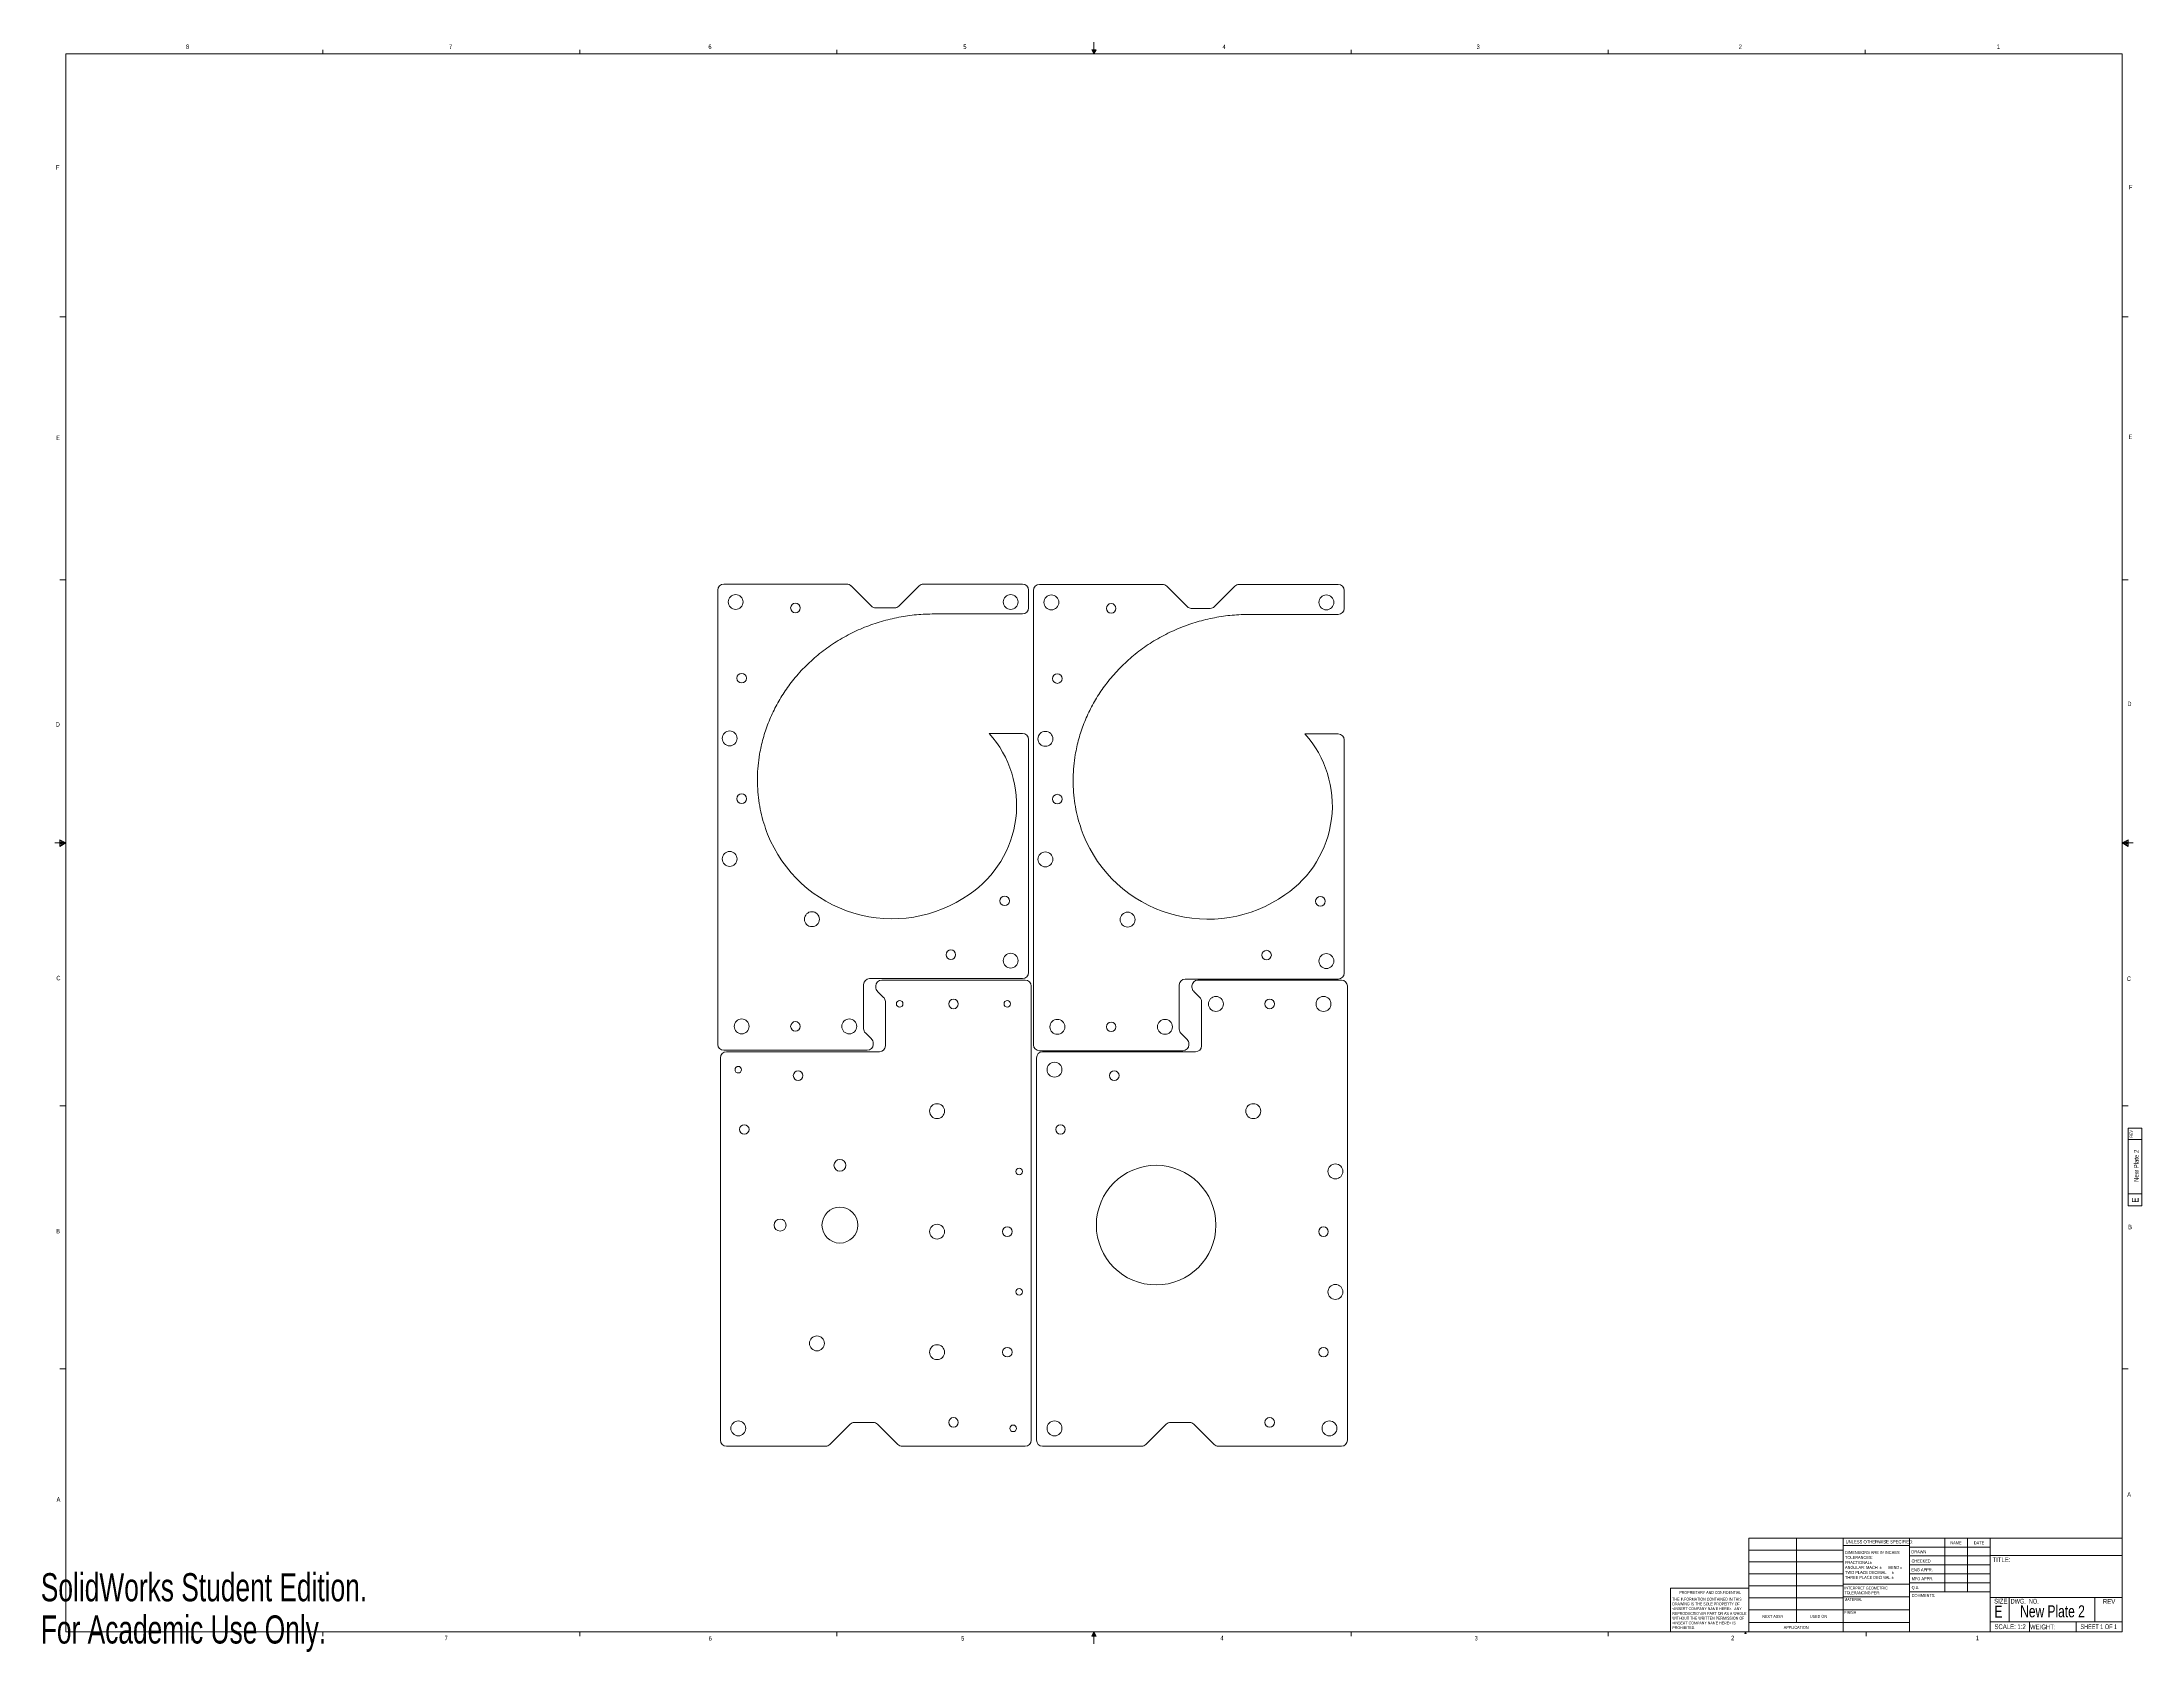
# Model space of a CAD drawing. Header units: inches. Extents: x 0 to 43.9, y 0 to 33.7.
import ezdxf

# ---------------------------------------------------------------- set-up
doc = ezdxf.new("R2010")
doc.units = ezdxf.units.IN
doc.header["$MEASUREMENT"] = 0
doc.styles.add('SLDTEXTSTYLE0', font='TXT', dxfattribs={"width": 0.75})
doc.styles.add('SLDTEXTSTYLE1', font='TXT', dxfattribs={"width": 0.6875})
doc.styles.add('SLDTEXTSTYLE2', font='TXT', dxfattribs={"width": 0.694444})
doc.styles.add('SLDTEXTSTYLE3', font='TXT', dxfattribs={"width": 0.7})

# ---------------------------------------------------------------- blocks, each defined once
blk = doc.blocks.new('SW_NOTE_0')
at = {"color": 0, "linetype": 'Continuous', "lineweight": 0, "char_height": 0.06, "attachment_point": 1, "style": 'SLDTEXTSTYLE0'}
for s, insert in [('INTERPRET GEOMETRIC', (0, 0.077)), ('TOLERANCING PER:', (0, -0.022))]:
    blk.add_mtext(s, dxfattribs=dict(at, insert=insert))
blk = doc.blocks.new('SW_NOTE_1')
at = {"color": 0, "linetype": 'Continuous', "lineweight": 0, "char_height": 0.065, "attachment_point": 1, "style": 'SLDTEXTSTYLE0'}
for s, insert in [('DIMENSIONS ARE IN INCHES', (0, 0.084)), ('ANGULAR: MACH', (0, -0.229)), ('TOLERANCES:', (0, -0.021)), ('TWO PLACE DECIMAL', (0, -0.334)), ('THREE PLACE DECIMAL', (0, -0.438)), ('FRACTIONAL', (0, -0.125)), ('%%p', (0.518, -0.125)), ('%%p', (0.723, -0.229)), ('BEND', (0.907, -0.229)), ('%%p', (0.979, -0.334)), ('%%p', (1.148, -0.229)), ('%%p', (0.974, -0.438))]:
    blk.add_mtext(s, dxfattribs=dict(at, insert=insert))
blk = doc.blocks.new('SW_NOTE_2')
at = {"color": 0, "linetype": 'Continuous', "lineweight": 0, "char_height": 0.06, "attachment_point": 1, "style": 'SLDTEXTSTYLE0'}
for s, insert in [('THE INFORMATION CONTAINED IN THIS', (0, 0.077)), ('WITHOUT THE WRITTEN PERMISSION OF', (0, -0.32)), ('<INSERT COMPANY NAME HERE>.  ANY', (0, -0.121)), ('<INSERT COMPANY NAME HERE> IS', (0, -0.42)), ('DRAWING IS THE SOLE PROPERTY OF', (0, -0.022)), ('REPRODUCTION IN PART OR AS A WHOLE', (0, -0.221)), ('PROHIBITED.', (0, -0.519))]:
    blk.add_mtext(s, dxfattribs=dict(at, insert=insert))

msp = doc.modelspace()

# ---------------------------------------------------------------- linework, layer by layer
at = {"color": 7, "linetype": 'Continuous', "lineweight": 0}
for p, q in [((0.523, 33.411), (43.523, 33.411)), ((0.523, 33.411), (0.523, 0.411)), ((5.898, 33.411), (5.898, 33.495)), ((11.273, 33.411), (11.273, 33.495)), ((16.648, 33.411), (16.648, 33.495)), ((21.981, 33.496), (22.067, 33.496)), ((22.023, 33.411), (21.981, 33.496)), ((22.023, 33.411), (21.989, 33.496)), ((22.023, 33.411), (22.009, 33.496)), ((22.023, 33.411), (22.023, 33.658)), ((22.023, 33.411), (22.036, 33.496)), ((22.023, 33.411), (22.046, 33.496)), ((22.023, 33.411), (22.067, 33.496)), ((27.398, 33.411), (27.398, 33.495)), ((32.773, 33.411), (32.773, 33.495)), ((38.148, 33.411), (38.148, 33.495)), ((43.523, 0.411), (43.523, 33.411)), ((0.523, 27.911), (0.398, 27.911)), ((43.523, 27.911), (43.648, 27.911)), ((0.523, 22.411), (0.398, 22.411)), ((43.523, 22.411), (43.648, 22.411)), ((0.523, 16.911), (0.294, 16.911)), ((0.399, 16.976), (0.399, 16.837)), ((0.523, 16.911), (0.399, 16.976)), ((0.399, 16.958), (0.523, 16.911)), ((0.399, 16.934), (0.523, 16.911)), ((0.399, 16.837), (0.523, 16.911)), ((0.399, 16.865), (0.523, 16.911)), ((0.399, 16.891), (0.523, 16.911)), ((43.523, 16.911), (43.647, 16.976)), ((43.647, 16.958), (43.523, 16.911)), ((43.647, 16.934), (43.523, 16.911)), ((43.647, 16.891), (43.523, 16.911)), ((43.647, 16.865), (43.523, 16.911)), ((43.647, 16.837), (43.523, 16.911)), ((43.523, 16.911), (43.752, 16.911)), ((43.647, 16.976), (43.647, 16.837)), ((0.523, 11.411), (0.398, 11.411)), ((43.523, 11.411), (43.648, 11.411)), ((43.648, 10.943), (43.937, 10.943)), ((43.648, 10.943), (43.648, 9.32)), ((43.937, 10.71), (43.648, 10.71)), ((43.937, 10.943), (43.937, 9.32)), ((43.648, 9.576), (43.937, 9.576)), ((43.648, 9.32), (43.937, 9.32)), ((0.523, 5.911), (0.398, 5.911)), ((43.523, 5.911), (43.648, 5.911)), ((35.714, 2.375), (43.523, 2.375)), ((35.714, 0.411), (35.714, 2.375)), ((36.712, 2.375), (36.712, 0.607)), ((37.691, 0.411), (37.691, 2.375)), ((39.073, 2.221), (37.691, 2.221)), ((39.073, 2.375), (39.073, 0.411)), ((39.817, 2.375), (39.817, 1.25)), ((40.285, 2.375), (40.285, 1.25)), ((40.764, 2.375), (40.764, 0.411)), ((35.714, 2.125), (37.691, 2.125)), ((35.714, 1.875), (37.691, 1.875)), ((39.073, 2.187), (40.764, 2.187)), ((39.073, 2), (40.764, 2)), ((39.073, 1.812), (40.764, 1.812)), ((40.764, 2.008), (43.523, 2.008)), ((34.077, 0.411), (34.077, 1.325)), ((35.714, 1.325), (34.077, 1.325)), ((35.714, 1.625), (37.691, 1.625)), ((35.714, 1.375), (37.691, 1.375)), ((37.691, 1.414), (39.073, 1.414)), ((40.764, 1.625), (39.073, 1.625)), ((40.764, 1.437), (39.073, 1.437)), ((35.714, 1.125), (37.691, 1.125)), ((37.691, 1.144), (39.073, 1.144)), ((40.764, 1.25), (39.073, 1.25)), ((40.764, 1.13), (43.523, 1.13)), ((41.16, 1.13), (41.16, 0.623)), ((42.951, 1.13), (42.951, 0.623)), ((35.714, 0.875), (37.691, 0.875)), ((35.714, 0.607), (39.073, 0.607)), ((37.691, 0.874), (39.073, 0.874)), ((40.764, 0.623), (43.523, 0.623)), ((41.587, 0.623), (41.587, 0.411)), ((42.559, 0.623), (42.559, 0.411)), ((43.523, 0.411), (0.523, 0.411)), ((5.898, 0.411), (5.898, 0.326)), ((11.273, 0.411), (11.273, 0.326)), ((16.648, 0.411), (16.648, 0.326)), ((22.023, 0.411), (21.981, 0.325)), ((21.981, 0.325), (22.067, 0.325)), ((22.023, 0.411), (21.989, 0.325)), ((22.023, 0.411), (22.009, 0.325)), ((22.023, 0.411), (22.023, 0.163)), ((22.023, 0.411), (22.067, 0.325)), ((22.023, 0.411), (22.046, 0.325)), ((22.023, 0.411), (22.036, 0.325)), ((27.398, 0.411), (27.398, 0.326)), ((32.773, 0.411), (32.773, 0.326)), ((35.634, 0.376), (35.648, 0.411)), ((35.66, 0.376), (35.634, 0.376)), ((35.648, 0.411), (35.66, 0.376)), ((38.173, 0.411), (38.173, 0.326))]:
    msp.add_line(p, q, dxfattribs=at)
at = {"color": 7, "linetype": 'Continuous', "lineweight": 15}
for p, q in [((14.155, 22.199), (14.155, 12.699)), ((16.853, 22.324), (14.28, 22.324)), ((16.942, 22.287), (17.368, 21.861)), ((17.942, 21.861), (18.368, 22.287)), ((20.53, 22.324), (18.457, 22.324)), ((20.655, 21.824), (20.655, 22.199)), ((20.757, 22.19), (20.757, 12.69)), ((23.455, 22.315), (20.882, 22.315)), ((23.543, 22.279), (23.97, 21.852)), ((24.543, 21.852), (24.97, 22.279)), ((27.132, 22.315), (25.058, 22.315)), ((27.257, 21.815), (27.257, 22.19)), ((17.457, 21.824), (17.853, 21.824)), ((18.684, 21.699), (20.53, 21.699)), ((24.058, 21.815), (24.455, 21.815)), ((25.286, 21.69), (27.132, 21.69)), ((20.53, 19.199), (19.832, 19.199)), ((20.655, 14.199), (20.655, 19.074)), ((27.132, 19.19), (26.434, 19.19)), ((27.257, 14.19), (27.257, 19.065)), ((17.33, 14.074), (20.53, 14.074)), ((23.932, 14.065), (27.132, 14.065)), ((17.205, 13.949), (17.205, 13.026)), ((17.46, 13.919), (17.46, 13.896)), ((17.624, 13.68), (17.497, 13.807)), ((20.585, 14.044), (17.585, 14.044)), ((20.71, 4.419), (20.71, 13.919)), ((23.807, 13.94), (23.807, 13.017)), ((24.072, 13.919), (24.072, 13.896)), ((24.235, 13.68), (24.108, 13.807)), ((27.197, 14.044), (24.197, 14.044)), ((27.322, 4.419), (27.322, 13.919)), ((17.66, 12.669), (17.66, 13.592)), ((24.272, 12.669), (24.272, 13.592)), ((17.242, 12.937), (17.368, 12.811)), ((23.843, 12.929), (23.97, 12.802)), ((14.21, 12.419), (14.21, 4.419)), ((14.28, 12.574), (17.28, 12.574)), ((17.535, 12.544), (14.335, 12.544)), ((17.405, 12.699), (17.405, 12.722)), ((20.822, 12.419), (20.822, 4.419)), ((20.882, 12.565), (23.882, 12.565)), ((24.147, 12.544), (20.947, 12.544)), ((24.007, 12.69), (24.007, 12.713)), ((16.924, 4.757), (16.497, 4.33)), ((17.409, 4.794), (17.012, 4.794)), ((17.924, 4.33), (17.497, 4.757)), ((23.535, 4.757), (23.108, 4.33)), ((24.02, 4.794), (23.623, 4.794)), ((24.535, 4.33), (24.108, 4.757)), ((14.335, 4.294), (16.409, 4.294)), ((18.012, 4.294), (20.585, 4.294)), ((20.947, 4.294), (23.02, 4.294)), ((24.623, 4.294), (27.197, 4.294))]:
    msp.add_line(p, q, dxfattribs=at)
for centre, radius in [((14.53, 21.949), 0.156), ((20.28, 21.949), 0.156), ((21.132, 21.94), 0.156), ((26.882, 21.94), 0.156), ((15.78, 21.824), 0.1), ((22.382, 21.815), 0.1), ((14.655, 20.356), 0.1), ((21.257, 20.347), 0.1), ((14.405, 19.096), 0.156), ((21.007, 19.087), 0.156), ((14.655, 17.836), 0.1), ((21.257, 17.827), 0.1), ((14.405, 16.576), 0.156), ((21.007, 16.567), 0.156), ((16.124, 15.316), 0.156), ((20.155, 15.699), 0.1), ((22.725, 15.307), 0.156), ((26.757, 15.69), 0.1), ((19.03, 14.574), 0.1), ((20.28, 14.449), 0.156), ((25.632, 14.565), 0.1), ((26.882, 14.44), 0.156), ((19.085, 13.544), 0.1), ((24.572, 13.544), 0.156), ((25.697, 13.544), 0.1), ((26.822, 13.544), 0.156), ((14.655, 13.074), 0.156), ((15.78, 13.074), 0.1), ((16.905, 13.074), 0.156), ((17.96, 13.544), 0.0689), ((20.21, 13.544), 0.0689), ((21.257, 13.065), 0.156), ((23.507, 13.065), 0.156), ((22.382, 13.065), 0.1), ((21.197, 12.169), 0.156), ((14.585, 12.169), 0.0689), ((15.835, 12.044), 0.1), ((22.447, 12.044), 0.1), ((18.742, 11.302), 0.156), ((25.353, 11.302), 0.156), ((14.71, 10.919), 0.1), ((21.322, 10.919), 0.1), ((16.71, 10.169), 0.125), ((20.46, 10.042), 0.0689), ((23.322, 8.919), 1.25), ((27.072, 10.042), 0.156), ((16.71, 8.919), 0.375), ((15.46, 8.919), 0.125), ((18.742, 8.782), 0.156), ((20.21, 8.782), 0.1), ((26.822, 8.782), 0.1), ((20.46, 7.522), 0.0689), ((27.072, 7.522), 0.156), ((16.229, 6.446), 0.156), ((18.742, 6.262), 0.156), ((20.21, 6.262), 0.1), ((26.822, 6.262), 0.1), ((19.085, 4.794), 0.1), ((25.697, 4.794), 0.1), ((14.585, 4.669), 0.156), ((20.335, 4.669), 0.0689), ((21.197, 4.669), 0.156), ((26.947, 4.669), 0.156)]:
    msp.add_circle(centre, radius, dxfattribs=at)
for centre, radius, start, end in [((14.28, 22.199), 0.125, 90, 180), ((16.853, 22.199), 0.125, 45, 90), ((18.457, 22.199), 0.125, 90, 135), ((20.53, 22.199), 0.125, 0, 90), ((20.882, 22.19), 0.125, 90, 180), ((23.455, 22.19), 0.125, 45, 90), ((25.058, 22.19), 0.125, 90, 135), ((27.132, 22.19), 0.125, 0, 90), ((17.457, 21.949), 0.125, 225, 270), ((17.853, 21.949), 0.125, 270, 315), ((20.53, 21.824), 0.125, 270, 0), ((24.058, 21.94), 0.125, 225, 270), ((24.455, 21.94), 0.125, 270, 315), ((27.132, 21.815), 0.125, 270, 0), ((18.155, 17.699), 2.25, 304.034, 41.8103), ((20.53, 19.074), 0.125, 0, 90), ((24.757, 17.69), 2.25, 304.034, 41.8103), ((27.132, 19.065), 0.125, 0, 90), ((17.803, 18.125), 2.801, 201.5669, 305.1322), ((24.404, 18.116), 2.801, 201.5669, 305.1322), ((17.33, 13.949), 0.125, 90, 180), ((20.53, 14.199), 0.125, 270, 0), ((23.932, 13.94), 0.125, 90, 180), ((27.132, 14.19), 0.125, 270, 0), ((17.585, 13.919), 0.125, 90, 180), ((17.585, 13.896), 0.125, 180, 225), ((17.535, 13.592), 0.125, 0, 45), ((20.585, 13.919), 0.125, 0, 90), ((24.197, 13.919), 0.125, 90, 180), ((24.197, 13.896), 0.125, 180, 225), ((24.147, 13.592), 0.125, 0, 45), ((27.197, 13.919), 0.125, 0, 90), ((17.33, 13.026), 0.125, 180, 225), ((17.28, 12.722), 0.125, 0, 45), ((23.932, 13.017), 0.125, 180, 225), ((23.882, 12.713), 0.125, 0, 45), ((14.28, 12.699), 0.125, 180, 270), ((14.335, 12.419), 0.125, 90, 180), ((17.28, 12.699), 0.125, 270, 0), ((17.535, 12.669), 0.125, 270, 0), ((20.882, 12.69), 0.125, 180, 270), ((20.947, 12.419), 0.125, 90, 180), ((23.882, 12.69), 0.125, 270, 0), ((24.147, 12.669), 0.125, 270, 0), ((14.335, 4.419), 0.125, 180, 270), ((17.012, 4.669), 0.125, 90, 135), ((17.409, 4.669), 0.125, 45, 90), ((20.585, 4.419), 0.125, 270, 0), ((20.947, 4.419), 0.125, 180, 270), ((23.623, 4.669), 0.125, 90, 135), ((24.02, 4.669), 0.125, 45, 90), ((27.197, 4.419), 0.125, 270, 0), ((16.409, 4.419), 0.125, 270, 315), ((18.012, 4.419), 0.125, 225, 270), ((23.02, 4.419), 0.125, 270, 315), ((24.623, 4.419), 0.125, 225, 270)]:
    msp.add_arc(centre, radius, start, end, dxfattribs=at)
for points, knots in [([(15.198, 17.096), (15.17, 17.171), (15.114, 17.323), (15.054, 17.558), (15.011, 17.797), (14.987, 18.039), (14.982, 18.282), (14.996, 18.524), (15.032, 18.796), (15.099, 19.097), (15.207, 19.419), (15.346, 19.729), (15.516, 20.024), (15.721, 20.311), (15.964, 20.587), (16.245, 20.844), (16.551, 21.071), (16.878, 21.265), (17.222, 21.424), (17.577, 21.547), (17.941, 21.634), (18.311, 21.689), (18.56, 21.696), (18.684, 21.699)], [0, 0, 0, 0, 0.0357181, 0.0714363, 0.1071548, 0.1428736, 0.1785927, 0.2143118, 0.2500313, 0.3000279, 0.3500253, 0.4000233, 0.450022, 0.5000212, 0.5560156, 0.6120109, 0.6680068, 0.7240036, 0.7800009, 0.8349999, 0.8899994, 0.9449994, 1, 1, 1, 1]), ([(21.799, 17.087), (21.771, 17.163), (21.715, 17.314), (21.655, 17.55), (21.612, 17.788), (21.589, 18.03), (21.584, 18.273), (21.597, 18.515), (21.633, 18.788), (21.7, 19.088), (21.808, 19.41), (21.948, 19.72), (22.117, 20.015), (22.323, 20.302), (22.566, 20.578), (22.846, 20.835), (23.152, 21.062), (23.48, 21.256), (23.823, 21.415), (24.179, 21.538), (24.542, 21.626), (24.913, 21.68), (25.161, 21.687), (25.286, 21.69)], [0, 0, 0, 0, 0.0357179, 0.0714363, 0.1071548, 0.1428736, 0.1785926, 0.2143119, 0.2500312, 0.3000279, 0.3500253, 0.4000233, 0.4500219, 0.5000212, 0.5560156, 0.6120108, 0.6680069, 0.7240035, 0.780001, 0.8349999, 0.8899994, 0.9449994, 1, 1, 1, 1])]:
    msp.add_open_spline(points, degree=3, knots=knots, dxfattribs=at)

# ---------------------------------------------------------------- block references
at = {"color": 7, "linetype": 'Continuous', "lineweight": 0}
for name, p in [('SW_NOTE_1', (37.728, 2.023)), ('SW_NOTE_0', (37.716, 1.283)), ('SW_NOTE_2', (34.116, 1.05))]:
    msp.add_blockref(name, p, dxfattribs=at)

# ---------------------------------------------------------------- texts
for s, insert, char_height, attachment_point, style in [('8', (3.036, 33.607), 0.0938, 1, 'SLDTEXTSTYLE0'), ('7', (8.536, 33.605), 0.0938, 1, 'SLDTEXTSTYLE0'), ('6', (13.96, 33.606), 0.0938, 1, 'SLDTEXTSTYLE0'), ('5', (19.291, 33.607), 0.0938, 1, 'SLDTEXTSTYLE0'), ('4', (24.709, 33.603), 0.0938, 1, 'SLDTEXTSTYLE0'), ('3', (30.024, 33.606), 0.0938, 1, 'SLDTEXTSTYLE0'), ('2', (35.505, 33.605), 0.0938, 1, 'SLDTEXTSTYLE0'), ('1', (40.902, 33.607), 0.0938, 1, 'SLDTEXTSTYLE0'), ('F', (0.318, 31.084), 0.0938, 1, 'SLDTEXTSTYLE0'), ('F', (43.665, 30.669), 0.0938, 1, 'SLDTEXTSTYLE0'), ('E', (0.322, 25.428), 0.0938, 1, 'SLDTEXTSTYLE0'), ('E', (43.657, 25.449), 0.0938, 1, 'SLDTEXTSTYLE0'), ('D', (43.632, 19.866), 0.0938, 1, 'SLDTEXTSTYLE0'), ('D', (0.313, 19.436), 0.0938, 1, 'SLDTEXTSTYLE0'), ('C', (0.325, 14.132), 0.0938, 1, 'SLDTEXTSTYLE0'), ('C', (43.62, 14.118), 0.0938, 1, 'SLDTEXTSTYLE0'), ('B', (0.322, 8.84), 0.0938, 1, 'SLDTEXTSTYLE0'), ('B', (43.648, 8.926), 0.0938, 1, 'SLDTEXTSTYLE0'), ('A', (0.33, 3.231), 0.0938, 1, 'SLDTEXTSTYLE0'), ('A', (43.629, 3.335), 0.0938, 1, 'SLDTEXTSTYLE0'), ('UNLESS OTHERWISE SPECIFIED:', (37.738, 2.332), 0.07, 1, 'SLDTEXTSTYLE0'), ('NAME', (39.929, 2.309), 0.065, 1, 'SLDTEXTSTYLE0'), ('DATE', (40.421, 2.307), 0.065, 1, 'SLDTEXTSTYLE0'), ('DRAWN', (39.117, 2.12), 0.065, 1, 'SLDTEXTSTYLE0'), ('CHECKED', (39.119, 1.928), 0.065, 1, 'SLDTEXTSTYLE0'), ('TITLE:', (40.81, 1.973), 0.1, 1, 'SLDTEXTSTYLE0'), ('ENG APPR.', (39.116, 1.745), 0.065, 1, 'SLDTEXTSTYLE0'), ('Q.A.', (39.12, 1.372), 0.065, 1, 'SLDTEXTSTYLE0'), ('MFG APPR.', (39.121, 1.558), 0.065, 1, 'SLDTEXTSTYLE0'), ('PROPRIETARY AND CONFIDENTIAL', (34.264, 1.268), 0.06, 1, 'SLDTEXTSTYLE0'), ('MATERIAL', (37.711, 1.121), 0.06, 1, 'SLDTEXTSTYLE0'), ('COMMENTS:', (39.121, 1.206), 0.065, 1, 'SLDTEXTSTYLE0'), ('SIZE', (40.845, 1.106), 0.1, 1, 'SLDTEXTSTYLE0'), ('E', (40.853, 0.963), 0.25, 1, 'SLDTEXTSTYLE0'), ('DWG.  NO.', (41.191, 1.104), 0.1, 1, 'SLDTEXTSTYLE2'), ('New Plate 2', (42.066, 0.969), 0.25, 2, 'SLDTEXTSTYLE0'), ('REV', (43.121, 1.1), 0.1, 1, 'SLDTEXTSTYLE0'), ('NEXT ASSY', (35.997, 0.768), 0.0625, 1, 'SLDTEXTSTYLE0'), ('APPLICATION', (36.446, 0.539), 0.0625, 1, 'SLDTEXTSTYLE0'), ('USED ON', (36.994, 0.769), 0.0625, 1, 'SLDTEXTSTYLE0'), ('FINISH', (37.714, 0.853), 0.06, 1, 'SLDTEXTSTYLE0'), ('SCALE: 1:2', (40.852, 0.571), 0.1, 1, 'SLDTEXTSTYLE0'), ('WEIGHT:', (41.595, 0.567), 0.1, 1, 'SLDTEXTSTYLE0'), ('SHEET 1 OF 1', (42.65, 0.571), 0.1, 1, 'SLDTEXTSTYLE1'), ('8', (3.136, 0.329), 0.0938, 1, 'SLDTEXTSTYLE0'), ('7', (8.444, 0.332), 0.0938, 1, 'SLDTEXTSTYLE0'), ('6', (13.966, 0.323), 0.0938, 1, 'SLDTEXTSTYLE0'), ('5', (19.245, 0.325), 0.0938, 1, 'SLDTEXTSTYLE0'), ('4', (24.667, 0.331), 0.0938, 1, 'SLDTEXTSTYLE0'), ('3', (29.981, 0.328), 0.0938, 1, 'SLDTEXTSTYLE0'), ('2', (35.347, 0.333), 0.0938, 1, 'SLDTEXTSTYLE0'), ('1', (40.461, 0.333), 0.0938, 1, 'SLDTEXTSTYLE0')]:
    msp.add_mtext(s, dxfattribs=dict(at, insert=insert, char_height=char_height, attachment_point=attachment_point, style=style))
at = {"color": 7, "linetype": 'Continuous', "lineweight": 0, "rotation": 90, "style": 'SLDTEXTSTYLE0'}
for s, insert, char_height, attachment_point in [('REV', (43.681, 10.75), 0.06, 1), ('New Plate 2', (43.769, 10.159), 0.1, 2), ('E', (43.727, 9.393), 0.138, 1)]:
    msp.add_mtext(s, dxfattribs=dict(at, insert=insert, char_height=char_height, attachment_point=attachment_point))
at = {"color": 7, "linetype": 'Continuous', "char_height": 0.5882, "attachment_point": 1, "style": 'SLDTEXTSTYLE3'}
for s, insert in [('SolidWorks Student Edition.', (0, 1.641)), ('For Academic Use Only.', (0, 0.758))]:
    msp.add_mtext(s, dxfattribs=dict(at, insert=insert))

doc.saveas('drawing.dxf')
